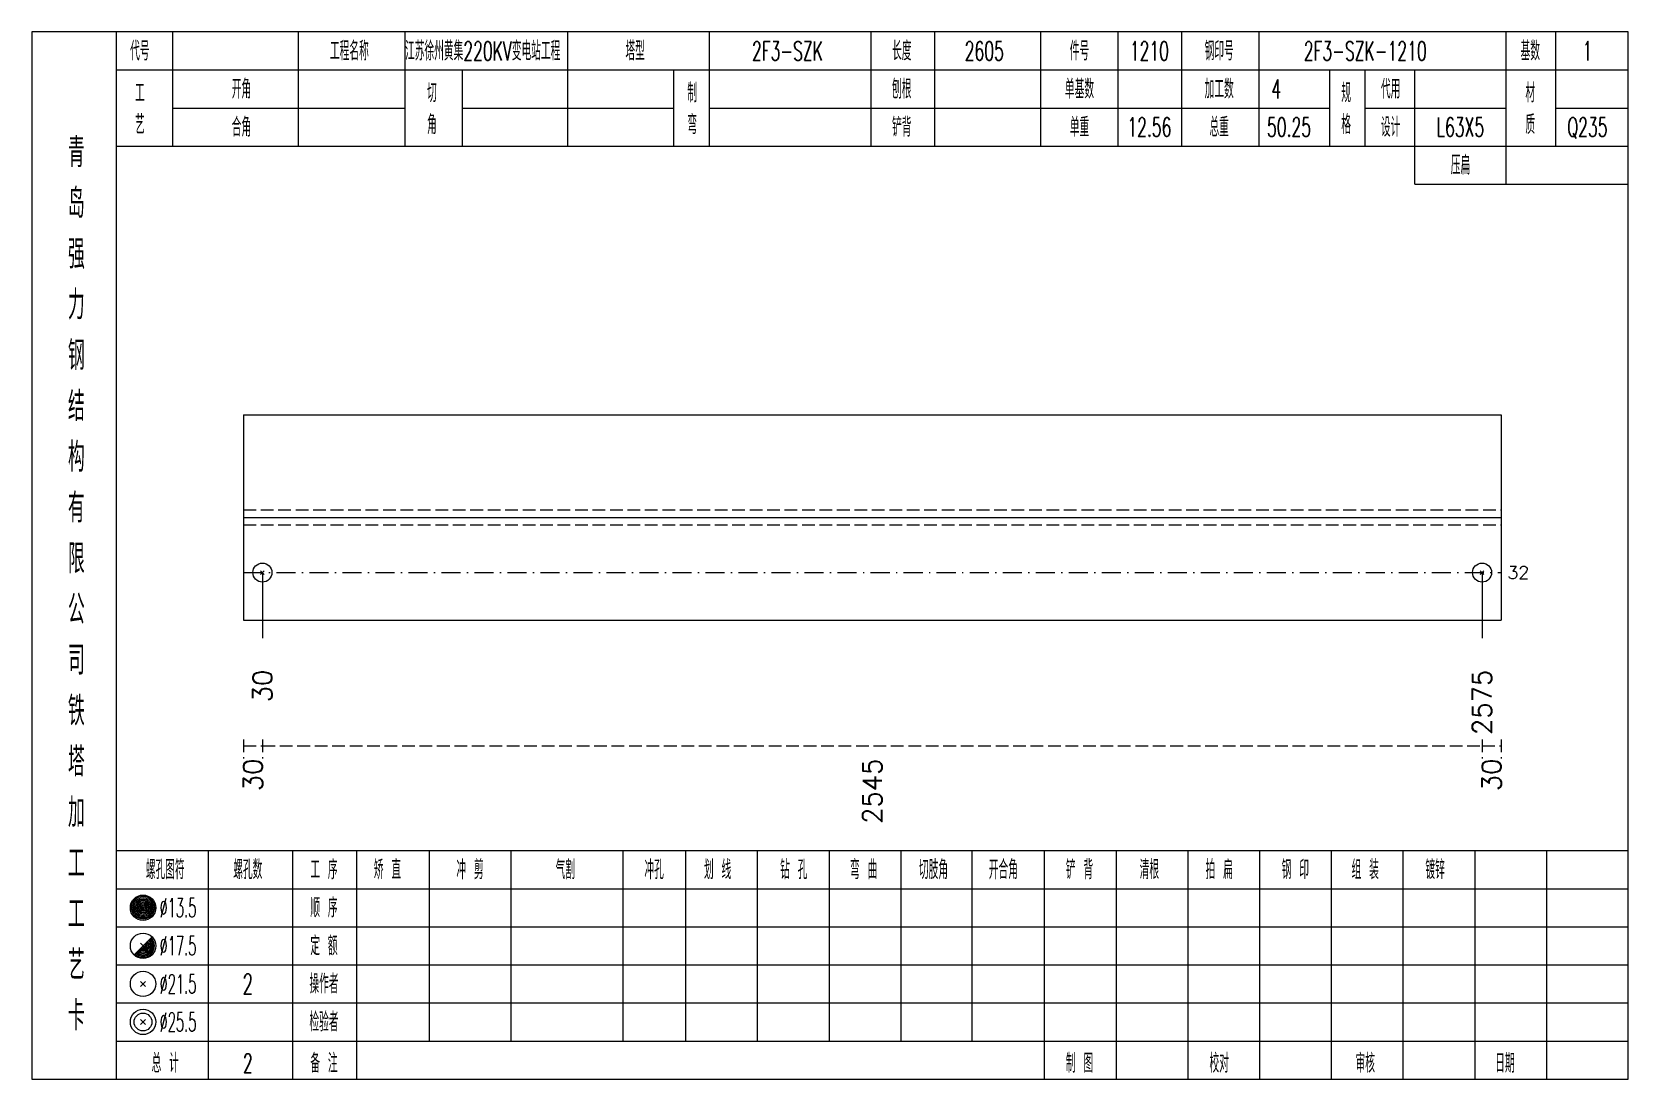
# Model space of a CAD drawing. Extents: x 0 to 4623, y -1159 to 4890.
# Drawn here: x 4359.6 to 4611, y 675 to 840 of the extents above; entities that cross this region are included whole.
import ezdxf
from ezdxf.enums import TextEntityAlignment as Align

# ---------------------------------------------------------------- set-up
doc = ezdxf.new("R2010")
doc.units = 0
doc.header["$MEASUREMENT"] = 0
doc.linetypes.add('一点画线', pattern=[5.2, 3, -1, 0.2, -1])
doc.linetypes.add('虚线', pattern=[2.75, 2, -0.75])
doc.layers.get('0').update_dxf_attribs({"linetype": 'CONTINUOUS', "lineweight": 25})
for name, color, linetype, lineweight in [('1', 7, 'CONTINUOUS', 25), ('4', 7, 'CONTINUOUS', 25), ('5', 7, 'CONTINUOUS', 25)]:
    doc.layers.add(name, color=color, linetype=linetype, lineweight=lineweight)
doc.styles.get("Standard").update_dxf_attribs({"font": 'simplex.shx', "width": 0.7, "height": 3, "bigfont": 'gbhzfs.shx'})

msp = doc.modelspace()

# ---------------------------------------------------------------- texts
at = {"color": 7, "linetype": 'Continuous', "lineweight": 13}
msp.add_text('32', height=2, dxfattribs=at).set_placement((4592, 754.81), align=Align.MIDDLE_LEFT)
at = {"color": 8, "linetype": 'Continuous', "lineweight": 9}
for s, p in [('30', (4394.4, 725.5)), ('2545', (4491.95, 725.5)), ('30', (4589.5, 725.5))]:
    msp.add_text(s, height=3, rotation=90, dxfattribs=at).set_placement(p, align=Align.MIDDLE_RIGHT)
at = {"layer": '1', "color": 7, "linetype": 'Continuous', "lineweight": 13}
for s, p in [('30', (4395.9, 739.5)), ('2575', (4588, 739.5))]:
    msp.add_text(s, height=3, rotation=90, dxfattribs=at).set_placement(p, align=Align.MIDDLE_RIGHT)
at = {"layer": '4', "color": 1, "linetype": 'Continuous', "lineweight": 13}
for s, height, width, p in [('代号', 3, 0.6, (4376.6, 837)), ('工程名称', 3, 0.6, (4409.6, 837)), ('江苏徐州黄集220KV变电站工程', 3, 0.6, (4430.6, 837)), ('塔型', 3, 0.6, (4454.6, 837)), ('2F3-SZK', 3, 0.6, (4478.6, 837)), ('长度', 3, 0.6, (4496.6, 837)), ('2605', 3, 0.6, (4509.6, 837)), ('件号', 3, 0.6, (4524.6, 837)), ('1210', 3, 0.6, (4535.6, 837)), ('钢印号', 3, 0.6, (4546.6, 837)), ('2F3-SZK-1210', 3, 0.6, (4569.6, 837)), ('基数', 3, 0.6, (4595.6, 837)), ('1', 3, 0.6, (4604.6, 837)), ('开角', 3, 0.6, (4392.6, 831)), ('制', 3, 0.6, (4463.6, 830.4)), ('刨根', 3, 0.6, (4496.6, 831)), ('单基数', 3, 0.6, (4524.6, 831)), ('加工数', 3, 0.6, (4546.6, 831)), ('4', 3, 0.6, (4555.6, 831)), ('规', 3, 0.6, (4566.6, 830.4)), ('代用', 3, 0.6, (4573.6, 831)), ('材', 3, 0.6, (4595.6, 830.4)), ('工', 3, 0.6, (4376.6, 830.4)), ('切', 3, 0.6, (4422.6, 830.4)), ('艺', 3, 0.6, (4376.6, 825.4)), ('角', 3, 0.6, (4422.6, 825.4)), ('弯', 3, 0.6, (4463.6, 825.4)), ('格', 3, 0.6, (4566.6, 825.4)), ('质', 3, 0.6, (4595.6, 825.4)), ('合角', 3, 0.6, (4392.6, 825)), ('铲背', 3, 0.6, (4496.6, 825)), ('单重', 3, 0.6, (4524.6, 825)), ('12.56', 3, 0.6, (4535.6, 825)), ('总重', 3, 0.6, (4546.6, 825)), ('50.25', 3, 0.6, (4557.6, 825)), ('设计', 3, 0.6, (4573.6, 825)), ('L63X5', 3, 0.6, (4584.6, 825)), ('Q235', 3, 0.6, (4604.6, 825)), ('青', 4.6, 0.8, (4366.6, 821)), ('压扁', 3, 0.6, (4584.6, 819)), ('岛', 4.6, 0.8, (4366.6, 813)), ('强', 4.6, 0.8, (4366.6, 805)), ('力', 4.6, 0.8, (4366.6, 797)), ('钢', 4.6, 0.8, (4366.6, 789)), ('结', 4.6, 0.8, (4366.6, 781)), ('构', 4.6, 0.8, (4366.6, 773)), ('有', 4.6, 0.8, (4366.6, 765)), ('限', 4.6, 0.8, (4366.6, 757)), ('公', 4.6, 0.8, (4366.6, 749)), ('司', 4.6, 0.8, (4366.6, 741)), ('铁', 4.6, 0.8, (4366.6, 733)), ('塔', 4.6, 0.8, (4366.6, 725)), ('加', 4.6, 0.8, (4366.6, 717)), ('工', 4.6, 0.8, (4366.6, 709)), ('螺孔图符', 3, 0.6, (4380.6, 708)), ('螺孔数', 3, 0.6, (4393.6, 708)), ('工 序', 3, 0.6, (4405.6, 708)), ('矫 直', 3, 0.6, (4415.6, 708)), ('冲 剪', 3, 0.6, (4428.6, 708)), ('气割', 3, 0.6, (4443.6, 708)), ('冲孔', 3, 0.6, (4457.6, 708)), ('划 线', 3, 0.6, (4467.6, 708)), ('钻 孔', 3, 0.6, (4479.6, 708)), ('弯 曲', 3, 0.6, (4490.6, 708)), ('切肢角', 3, 0.6, (4501.6, 708)), ('开合角', 3, 0.6, (4512.6, 708)), ('铲 背', 3, 0.6, (4524.6, 708)), ('清根', 3, 0.6, (4535.6, 708)), ('拍 扁', 3, 0.6, (4546.6, 708)), ('钢 印', 3, 0.6, (4558.6, 708)), ('组 装', 3, 0.6, (4569.6, 708)), ('镀锌', 3, 0.6, (4580.6, 708)), ('工', 4.6, 0.8, (4366.6, 701)), ('%%C13.5', 3, 0.5, (4382.6, 702)), ('顺 序', 3, 0.6, (4405.6, 702)), ('%%C17.5', 3, 0.5, (4382.6, 696)), ('定 额', 3, 0.6, (4405.6, 696)), ('艺', 4.6, 0.8, (4366.6, 693)), ('%%C21.5', 3, 0.5, (4382.6, 690)), ('2', 3.2, 0.6, (4393.6, 690)), ('操作者', 3, 0.6, (4405.6, 690)), ('卡', 4.6, 0.8, (4366.6, 685)), ('%%C25.5', 3, 0.5, (4382.6, 684)), ('检验者', 3, 0.6, (4405.6, 684)), ('总 计', 3, 0.6, (4380.6, 677.5)), ('2', 3, 0.6, (4393.6, 677.5)), ('备 注', 3, 0.6, (4405.6, 677.5)), ('制 图', 3, 0.6, (4524.6, 677.5)), ('校对', 3, 0.6, (4546.6, 677.5)), ('审核', 3, 0.6, (4569.6, 677.5)), ('日期', 3, 0.6, (4591.6, 677.5))]:
    msp.add_text(s, height=height, dxfattribs=dict(at, width=width)).set_placement(p, align=Align.MIDDLE_CENTER)

# ---------------------------------------------------------------- blocks, each defined once
blk = doc.blocks.new('孔21.5')
at = {"layer": '5', "color": 7, "linetype": 'Continuous', "lineweight": 13}
for p, q in [((-0.2, -0.2), (0.2, 0.2)), ((-0.2, 0.2), (0.2, -0.2))]:
    blk.add_line(p, q, dxfattribs=at)
blk.add_circle((0, 0), 1, dxfattribs=at)

# ---------------------------------------------------------------- linework, layer by layer
at = {"color": 7, "linetype": 'Continuous', "lineweight": 18}
for p, q in [((4392.9, 779.69), (4392.9, 747.31)), ((4392.9, 779.69), (4591, 779.69)), ((4591, 779.69), (4591, 747.31)), ((4392.9, 763.5), (4591, 763.5))]:
    msp.add_line(p, q, dxfattribs=at)
at = {"color": 1, "linetype": '虚线', "lineweight": 18}
for p, q in [((4392.9, 764.69), (4591, 764.69)), ((4392.9, 762.31), (4591, 762.31))]:
    msp.add_line(p, q, dxfattribs=at)
at = {"color": 3, "linetype": '一点画线', "lineweight": 13}
msp.add_line((4392.9, 754.81), (4591, 754.81), dxfattribs=at)
at = {"color": 7, "linetype": 'Continuous', "lineweight": 13}
for p, q in [((4395.9, 754.81), (4395.9, 744.5)), ((4588, 754.81), (4588, 744.5))]:
    msp.add_line(p, q, dxfattribs=at)
at = {"color": 8, "linetype": '虚线', "lineweight": 9}
for p, q in [((4392.9, 728.5), (4392.9, 725.5)), ((4392.9, 727.5), (4395.9, 727.5)), ((4395.9, 728.5), (4395.9, 725.5)), ((4395.9, 728.5), (4395.9, 725.5)), ((4395.9, 727.5), (4588, 727.5)), ((4588, 728.5), (4588, 725.5)), ((4588, 728.5), (4588, 725.5)), ((4588, 727.5), (4591, 727.5)), ((4591, 728.5), (4591, 725.5))]:
    msp.add_line(p, q, dxfattribs=at)
at = {"layer": '1', "color": 7, "linetype": 'Continuous', "lineweight": 18}
msp.add_line((4392.9, 747.31), (4591, 747.31), dxfattribs=at)
at = {"layer": '4', "color": 1, "linetype": 'Continuous', "lineweight": 18}
for p, q in [((4372.9, 675), (4372.9, 840)), ((4381.8, 822), (4381.8, 840)), ((4401.6, 822), (4401.6, 840)), ((4418.4, 822), (4418.4, 840)), ((4444, 822), (4444, 840)), ((4466.3, 822), (4466.3, 840)), ((4491.8, 822), (4491.8, 840)), ((4501.8, 822), (4501.8, 840)), ((4518.5, 822), (4518.5, 840)), ((4530.7, 822), (4530.7, 840)), ((4540.7, 822), (4540.7, 840)), ((4552.9, 822), (4552.9, 840)), ((4591.8, 816), (4591.8, 840)), ((4599.6, 822), (4599.6, 840)), ((4372.9, 834), (4611, 834)), ((4427.4, 822), (4427.4, 834)), ((4460.7, 822), (4460.7, 834)), ((4564, 822), (4564, 834)), ((4569.6, 822), (4569.6, 834)), ((4577.4, 816), (4577.4, 834)), ((4381.8, 828), (4418.4, 828)), ((4427.4, 828), (4460.7, 828)), ((4466.3, 828), (4564, 828)), ((4569.6, 828), (4591.8, 828)), ((4599.6, 828), (4611, 828)), ((4372.9, 822), (4611, 822)), ((4577.4, 816), (4611, 816)), ((4372.9, 711), (4611, 711)), ((4387.4, 675), (4387.4, 711)), ((4400.7, 675), (4400.7, 711)), ((4410.8, 675), (4410.8, 711)), ((4422.2, 681), (4422.2, 711)), ((4435.1, 681), (4435.1, 711)), ((4452.7, 681), (4452.7, 711)), ((4462.6, 681), (4462.6, 711)), ((4473.9, 681), (4473.9, 711)), ((4485.2, 681), (4485.2, 711)), ((4496.5, 681), (4496.5, 711)), ((4507.7, 681), (4507.7, 711)), ((4519.1, 681), (4519.1, 711)), ((4530.4, 681), (4530.4, 711)), ((4541.7, 681), (4541.7, 711)), ((4553, 681), (4553, 711)), ((4564.3, 681), (4564.3, 711)), ((4575.6, 681), (4575.6, 711)), ((4586.9, 681), (4586.9, 711)), ((4598.2, 681), (4598.2, 711)), ((4372.9, 705), (4611, 705)), ((4372.9, 699), (4611, 699)), ((4372.9, 693), (4611, 693)), ((4372.9, 687), (4611, 687)), ((4372.9, 681), (4611, 681)), ((4519.1, 675), (4519.1, 681)), ((4530.4, 675), (4530.4, 681)), ((4541.7, 675), (4541.7, 681)), ((4553, 675), (4553, 681)), ((4564.3, 675), (4564.3, 681)), ((4575.6, 675), (4575.6, 681)), ((4586.9, 675), (4586.9, 681)), ((4598.2, 675), (4598.2, 681))]:
    msp.add_line(p, q, dxfattribs=at)
at = {"layer": '4', "color": 7, "linetype": 'Continuous', "lineweight": 13}
for p, q in [((4376.9, 701.8), (4377.3, 702.2)), ((4377.3, 701.8), (4376.9, 702.2)), ((4375.686, 694.586), (4378.514, 697.414)), ((4376.7, 696.4), (4377.5, 695.6)), ((4376.7, 689.6), (4377.5, 690.4)), ((4376.7, 690.4), (4377.5, 689.6)), ((4376.7, 683.6), (4377.5, 684.4)), ((4376.7, 684.4), (4377.5, 683.6))]:
    msp.add_line(p, q, dxfattribs=at)
at = {"layer": '4', "color": 1, "linetype": 'Continuous', "lineweight": 18}
msp.add_lwpolyline([(4359.6, 840), (4359.6, 675), (4611, 675), (4611, 840)], close=True, dxfattribs=at)
at = {"layer": '4', "color": 7, "linetype": 'Continuous', "lineweight": 13}
for centre, radius in [((4377.1, 702), 2), ((4377.1, 702), 1.8), ((4377.1, 702), 1.6), ((4377.1, 702), 1.4), ((4377.1, 702), 1.2), ((4377.1, 702), 1), ((4377.1, 702), 0.8), ((4377.1, 702), 0.6), ((4377.1, 702), 0.4), ((4377.1, 702), 0.2), ((4377.1, 696), 2), ((4377.1, 690), 2), ((4377.1, 684), 2), ((4377.1, 684), 1.4)]:
    msp.add_circle(centre, radius, dxfattribs=at)
for radius in [1.8, 1.6, 1.4, 1.2, 1, 0.8, 0.6, 0.4, 0.2]:
    msp.add_arc((4377.1, 696), radius, 225, 45, dxfattribs=at)

# ---------------------------------------------------------------- block references
at = {"layer": '1', "color": 7, "linetype": 'Continuous', "lineweight": 13, "xscale": 1.5, "yscale": 1.5, "zscale": 1.5}
for p in [(4395.9, 754.81), (4588, 754.81)]:
    msp.add_blockref('孔21.5', p, dxfattribs=at)

msp.set_redraw_order([(e.dxf.handle, doc.entitydb.next_handle()) for e in msp.query("TEXT MTEXT ATTDEF DIMENSION ARC_DIMENSION")])  # texts and dimensions are drawn at this point

doc.saveas('drawing.dxf')
